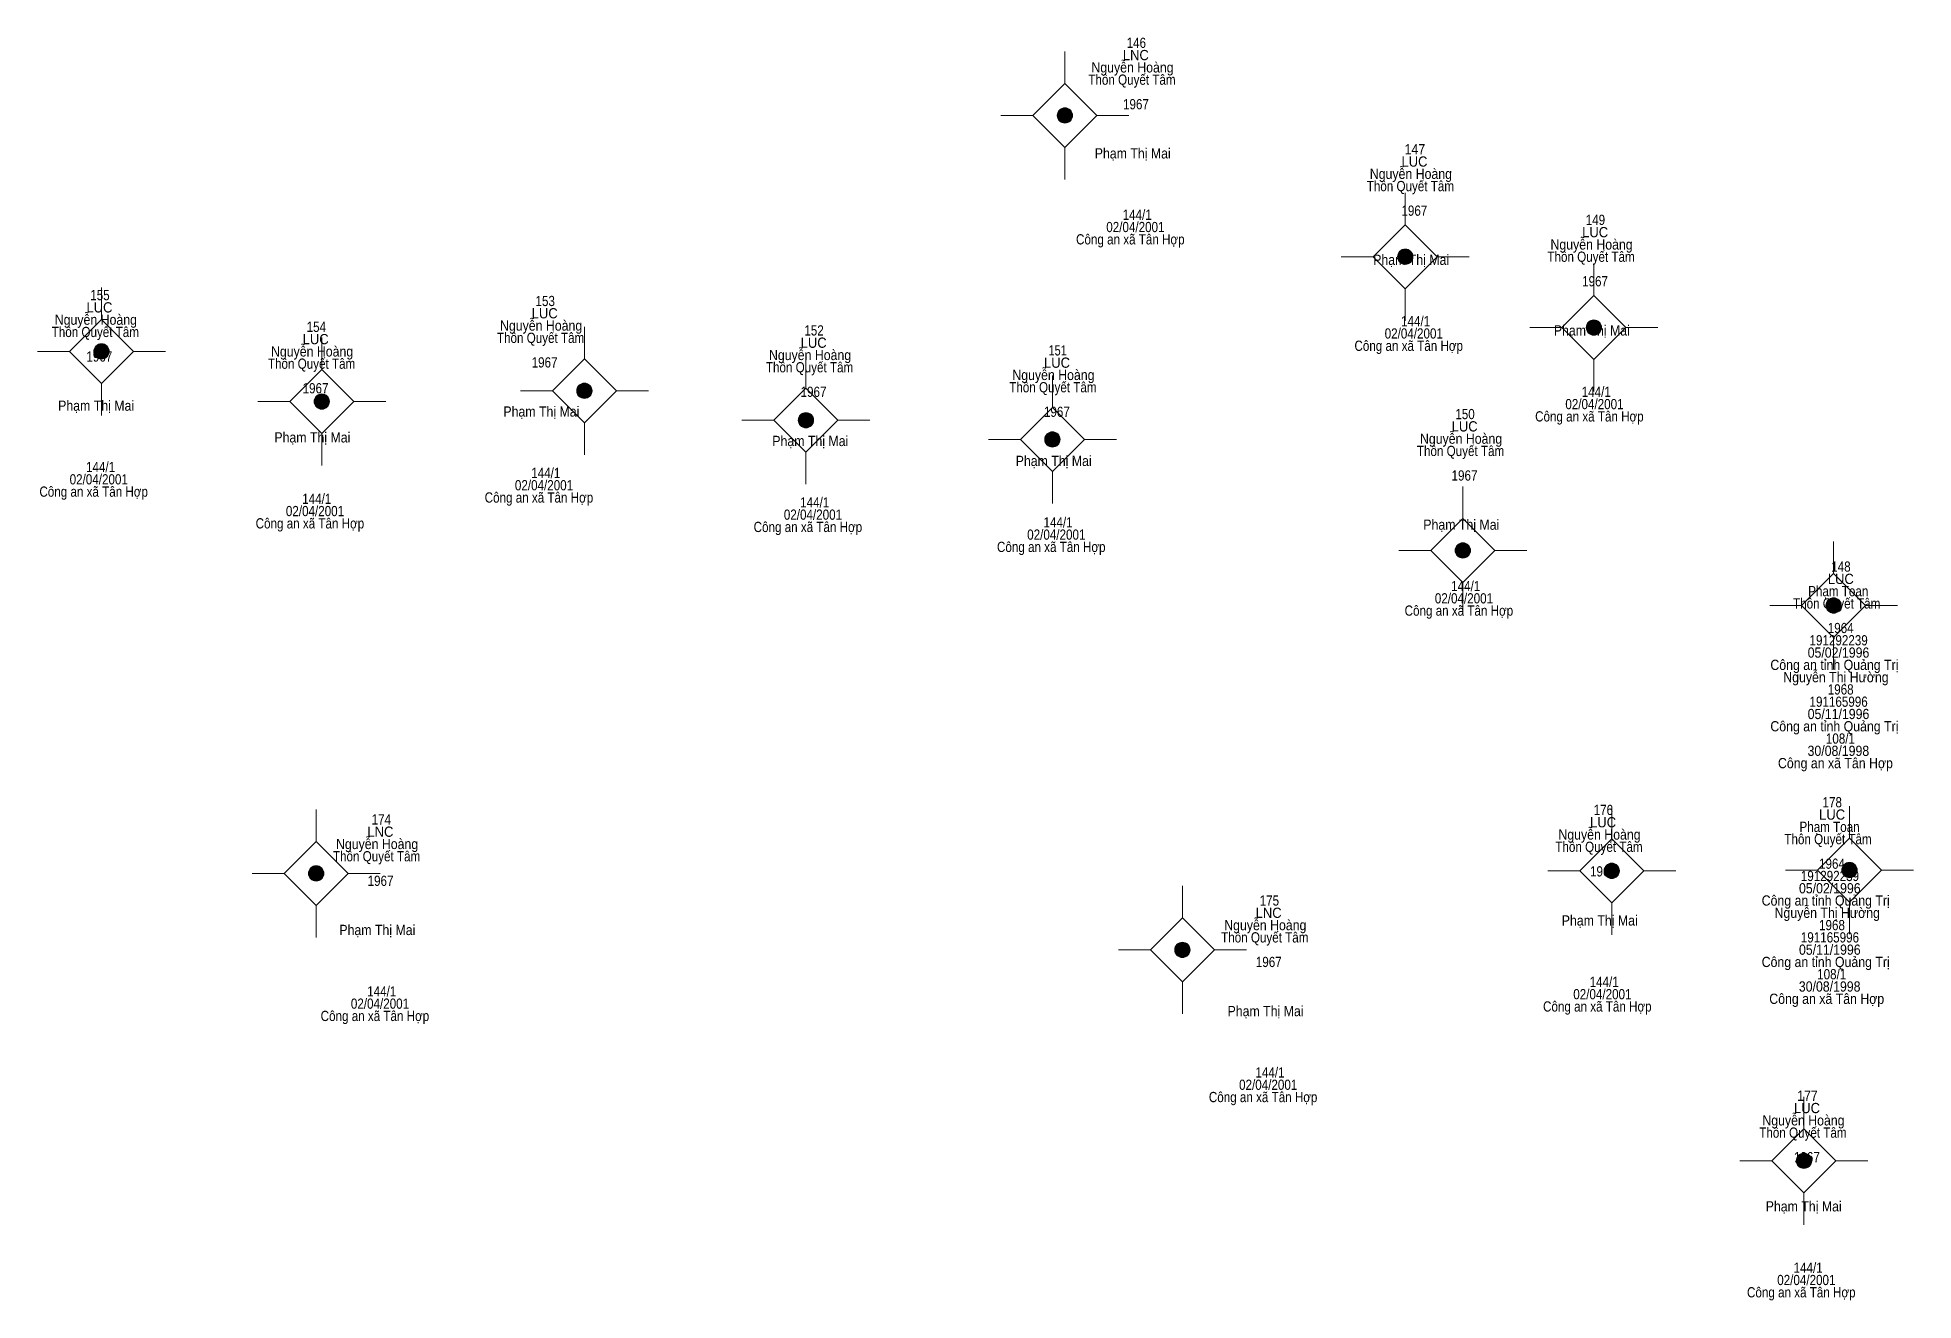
# Model space of a CAD drawing. Header units: metres. Extents: x 548452 to 551009, y 1840956 to 1844548.
# Drawn here: x 550919.2 to 550992.5, y 1841489 to 1841538.4 of the extents above; entities that cross this region are included whole.
import ezdxf
from ezdxf.enums import TextEntityAlignment as Align

# ---------------------------------------------------------------- set-up
doc = ezdxf.new("R2010")
doc.units = ezdxf.units.M
doc.header["$LTSCALE"] = 0.16
doc.layers.add('11', color=7, linetype='Continuous', lineweight=13)
doc.layers.add('15', color=7, linetype='Continuous')

msp = doc.modelspace()

# ---------------------------------------------------------------- texts
at = {"layer": '15'}
for s, width, p in [('LNC', 0.95, (550962.07, 1841537.49)), ('146', 0.85, (550962.09, 1841537.97)), ('Thôn Quyết Tâm', 0.85, (550961.92, 1841536.53)), ('Nguyễn Hoàng', 0.9, (550961.94, 1841537.01)), ('1967', 0.85, (550962.075, 1841535.57)), ('Phạm Thị Mai', 0.9, (550961.95, 1841533.65)), ('147', 0.9, (550972.975, 1841533.81)), ('Nguyễn Hoàng', 0.9, (550972.82, 1841532.85)), ('LUC', 0.95, (550972.96, 1841533.33)), ('Thôn Quyết Tâm', 0.85, (550972.8, 1841532.37)), ('1967', 0.85, (550972.955, 1841531.41)), (' 02/04/2001', 0.85, (550961.99, 1841530.77)), (' 144/1', 0.85, (550962.06, 1841531.25)), ('149', 0.85, (550980.03, 1841531.05)), (' Công an xã Tân Hợp ', 0.85, (550961.855, 1841530.29)), ('Nguyễn Hoàng', 0.9, (550979.88, 1841530.09)), ('LUC', 0.95, (550980.02, 1841530.57)), ('Phạm Thị Mai', 0.9, (550972.83, 1841529.49)), ('Thôn Quyết Tâm', 0.85, (550979.86, 1841529.61)), ('1967', 0.85, (550980.015, 1841528.65)), ('155', 0.85, (550921.59, 1841528.11)), ('153', 0.85, (550938.99, 1841527.88)), ('Nguyễn Hoàng', 0.9, (550921.43, 1841527.15)), ('LUC', 0.95, (550921.57, 1841527.63)), ('Nguyễn Hoàng', 0.9, (550938.83, 1841526.92)), ('LUC', 0.95, (550938.97, 1841527.4)), (' 144/1', 0.85, (550972.94, 1841527.09)), ('Thôn Quyết Tâm', 0.85, (550921.41, 1841526.67)), ('LUC', 0.95, (550930.02, 1841526.39)), ('154', 0.85, (550930.045, 1841526.87)), ('Thôn Quyết Tâm', 0.85, (550938.81, 1841526.44)), ('152', 0.85, (550949.495, 1841526.73)), (' 02/04/2001', 0.85, (550972.87, 1841526.61)), ('Phạm Thị Mai', 0.9, (550979.89, 1841526.73)), ('1967', 0.85, (550921.565, 1841525.71)), ('Nguyễn Hoàng', 0.9, (550929.88, 1841525.91)), ('Nguyễn Hoàng', 0.9, (550949.34, 1841525.77)), ('LUC', 0.95, (550949.48, 1841526.25)), ('151', 0.8, (550959.015, 1841525.95)), (' Công an xã Tân Hợp ', 0.85, (550972.735, 1841526.13)), ('Thôn Quyết Tâm', 0.85, (550929.86, 1841525.43)), ('1967', 0.85, (550938.965, 1841525.48)), ('Thôn Quyết Tâm', 0.85, (550949.32, 1841525.29)), ('Nguyễn Hoàng', 0.9, (550958.85, 1841524.99)), ('LUC', 0.95, (550958.99, 1841525.47)), ('1967', 0.85, (550930.015, 1841524.47)), ('1967', 0.85, (550949.475, 1841524.33)), ('Thôn Quyết Tâm', 0.85, (550958.83, 1841524.51)), (' 144/1', 0.85, (550980, 1841524.33)), ('Phạm Thị Mai', 0.9, (550921.44, 1841523.79)), ('Phạm Thị Mai', 0.9, (550938.84, 1841523.56)), ('1967', 0.85, (550958.985, 1841523.55)), ('150', 0.85, (550974.935, 1841523.46)), (' Công an xã Tân Hợp ', 0.85, (550979.795, 1841523.37)), (' 02/04/2001', 0.85, (550979.93, 1841523.85)), ('LUC', 0.95, (550974.92, 1841522.98)), ('Phạm Thị Mai', 0.9, (550929.89, 1841522.55)), ('Phạm Thị Mai', 0.9, (550949.35, 1841522.41)), ('Thôn Quyết Tâm', 0.85, (550974.76, 1841522.02)), ('Nguyễn Hoàng', 0.9, (550974.78, 1841522.5)), (' 144/1', 0.85, (550921.55, 1841521.39)), (' 144/1', 0.85, (550938.95, 1841521.16)), ('Phạm Thị Mai', 0.9, (550958.86, 1841521.63)), (' Công an xã Tân Hợp ', 0.85, (550921.345, 1841520.43)), (' 02/04/2001', 0.85, (550921.48, 1841520.91)), (' 02/04/2001', 0.85, (550938.88, 1841520.68)), ('1967', 0.85, (550974.915, 1841521.06)), (' 02/04/2001', 0.85, (550929.93, 1841519.67)), (' 144/1', 0.85, (550930, 1841520.15)), (' Công an xã Tân Hợp ', 0.85, (550938.745, 1841520.2)), (' 144/1', 0.85, (550949.46, 1841520.01)), (' Công an xã Tân Hợp ', 0.85, (550929.795, 1841519.19)), (' Công an xã Tân Hợp ', 0.85, (550949.255, 1841519.05)), (' 02/04/2001', 0.85, (550949.39, 1841519.53)), (' 144/1', 0.85, (550958.97, 1841519.23)), ('Phạm Thị Mai', 0.9, (550974.79, 1841519.14)), (' Công an xã Tân Hợp ', 0.85, (550958.765, 1841518.27)), (' 02/04/2001', 0.85, (550958.9, 1841518.75)), ('148', 0.85, (550989.625, 1841517.5)), (' 144/1', 0.85, (550974.9, 1841516.74)), ('LUC', 0.95, (550989.62, 1841517.02)), (' 02/04/2001', 0.85, (550974.83, 1841516.26)), ('Thôn Quyết Tâm', 0.85, (550989.46, 1841516.06)), ('Phạm Toan', 0.85, (550989.52, 1841516.54)), (' Công an xã Tân Hợp ', 0.85, (550974.695, 1841515.78)), ('191292239', 0.85, (550989.535, 1841514.62)), ('1964', 0.85, (550989.615, 1841515.1)), ('05/02/1996', 0.9, (550989.53, 1841514.14)), ('Công an tỉnh Quảng Trị', 0.9, (550989.37, 1841513.66)), ('Nguyễn Thị Hường', 0.9, (550989.43, 1841513.18)), ('1968', 0.85, (550989.615, 1841512.7)), ('05/11/1996', 0.9, (550989.53, 1841511.74)), ('191165996', 0.85, (550989.535, 1841512.22)), ('Công an tỉnh Quảng Trị', 0.9, (550989.37, 1841511.26)), ('30/08/1998', 0.9, (550989.525, 1841510.3)), ('108/1', 0.85, (550989.605, 1841510.78)), ('Công an xã Tân Hợp', 0.9, (550989.41, 1841509.82)), ('176', 0.85, (550980.34, 1841507.99)), ('178', 0.85, (550989.285, 1841508.29)), ('174', 0.85, (550932.585, 1841507.62)), ('LUC', 0.95, (550980.33, 1841507.51)), ('Phạm Toan', 0.85, (550989.18, 1841507.33)), ('LUC', 0.95, (550989.28, 1841507.81)), ('Nguyễn Hoàng', 0.9, (550932.42, 1841506.66)), ('LNC', 0.95, (550932.55, 1841507.14)), ('Thôn Quyết Tâm', 0.85, (550980.17, 1841506.55)), ('Nguyễn Hoàng', 0.9, (550980.19, 1841507.03)), ('Thôn Quyết Tâm', 0.85, (550989.12, 1841506.85)), ('Thôn Quyết Tâm', 0.85, (550932.4, 1841506.18)), ('1964', 0.85, (550989.275, 1841505.89)), ('1967', 0.85, (550932.555, 1841505.22)), ('1967', 0.85, (550980.325, 1841505.59)), ('191292239', 0.85, (550989.195, 1841505.41)), ('175', 0.85, (550967.29, 1841504.45)), ('Công an tỉnh Quảng Trị', 0.9, (550989.03, 1841504.45)), ('05/02/1996', 0.9, (550989.19, 1841504.93)), ('Nguyễn Hoàng', 0.9, (550967.13, 1841503.49)), ('LNC', 0.95, (550967.26, 1841503.97)), ('Phạm Thị Mai', 0.9, (550980.2, 1841503.67)), ('Nguyễn Thị Hường', 0.9, (550989.09, 1841503.97)), ('Phạm Thị Mai', 0.9, (550932.43, 1841503.3)), ('Thôn Quyết Tâm', 0.85, (550967.11, 1841503.01)), ('191165996', 0.85, (550989.195, 1841503.01)), ('1968', 0.85, (550989.275, 1841503.49)), ('Công an tỉnh Quảng Trị', 0.9, (550989.03, 1841502.05)), ('05/11/1996', 0.9, (550989.19, 1841502.53)), ('1967', 0.85, (550967.265, 1841502.05)), ('108/1', 0.85, (550989.265, 1841501.57)), (' 144/1', 0.85, (550932.54, 1841500.9)), (' 02/04/2001', 0.85, (550980.24, 1841500.79)), (' 144/1', 0.85, (550980.31, 1841501.27)), ('Công an xã Tân Hợp', 0.9, (550989.07, 1841500.61)), ('30/08/1998', 0.9, (550989.185, 1841501.09)), (' Công an xã Tân Hợp ', 0.85, (550932.335, 1841499.94)), (' 02/04/2001', 0.85, (550932.47, 1841500.42)), ('Phạm Thị Mai', 0.9, (550967.14, 1841500.13)), (' Công an xã Tân Hợp ', 0.85, (550980.105, 1841500.31)), (' 144/1', 0.85, (550967.25, 1841497.73)), (' 02/04/2001', 0.85, (550967.18, 1841497.25)), (' Công an xã Tân Hợp ', 0.85, (550967.045, 1841496.77)), ('LUC', 0.95, (550988.3, 1841496.34)), ('177', 0.9, (550988.315, 1841496.82)), ('Nguyễn Hoàng', 0.9, (550988.16, 1841495.86)), ('Thôn Quyết Tâm', 0.85, (550988.14, 1841495.38)), ('1967', 0.85, (550988.295, 1841494.42)), ('Phạm Thị Mai', 0.9, (550988.17, 1841492.5)), (' 02/04/2001', 0.85, (550988.21, 1841489.62)), (' 144/1', 0.85, (550988.28, 1841490.1)), (' Công an xã Tân Hợp ', 0.85, (550988.075, 1841489.14))]:
    msp.add_text(s, height=0.4, dxfattribs=dict(at, width=width)).set_placement(p, align=Align.CENTER)

# ---------------------------------------------------------------- hatches: boundary and pattern name
at = {"layer": '11'}
for points in [[(550959.5995, 1841535.33, 1), (550958.9995, 1841535.33, 1)], [(550972.8995, 1841529.81, 1), (550972.2995, 1841529.81, 1)], [(550980.2695, 1841527.04, 1), (550979.6695, 1841527.04, 1)], [(550921.9495, 1841526.11, 1), (550921.3495, 1841526.11, 1)], [(550940.8195, 1841524.57, 1), (550940.2195, 1841524.57, 1)], [(550930.5595, 1841524.15, 1), (550929.9595, 1841524.15, 1)], [(550949.4795, 1841523.42, 1), (550948.8795, 1841523.42, 1)], [(550959.1095, 1841522.67, 1), (550958.5095, 1841522.67, 1)], [(550975.1495, 1841518.33, 1), (550974.5495, 1841518.33, 1)], [(550989.6395, 1841516.18, 1), (550989.0395, 1841516.18, 1)], [(550930.3395, 1841505.71, 1), (550929.7395, 1841505.71, 1)], [(550980.9695, 1841505.81, 1), (550980.3695, 1841505.81, 1)], [(550990.2595, 1841505.84, 1), (550989.6595, 1841505.84, 1)], [(550964.1895, 1841502.72, 1), (550963.5895, 1841502.72, 1)], [(550988.4795, 1841494.48, 1), (550987.8795, 1841494.48, 1)]]:
    msp.add_hatch(color=256, dxfattribs=at).paths.add_polyline_path(points)

# ---------------------------------------------------------------- linework, layer by layer
for p, q in [((550959.3, 1841537.83), (550959.3, 1841536.58)), ((550958.05, 1841535.33), (550956.8, 1841535.33)), ((550961.8, 1841535.33), (550960.55, 1841535.33)), ((550959.3, 1841534.08), (550959.3, 1841532.83)), ((550972.6, 1841532.31), (550972.6, 1841531.06)), ((550971.35, 1841529.81), (550970.1, 1841529.81)), ((550975.1, 1841529.81), (550973.85, 1841529.81)), ((550979.97, 1841529.54), (550979.97, 1841528.29)), ((550921.65, 1841528.61), (550921.65, 1841527.36)), ((550972.6, 1841528.56), (550972.6, 1841527.31)), ((550940.52, 1841527.07), (550940.52, 1841525.82)), ((550978.72, 1841527.04), (550977.47, 1841527.04)), ((550982.47, 1841527.04), (550981.22, 1841527.04)), ((550920.4, 1841526.11), (550919.15, 1841526.11)), ((550924.15, 1841526.11), (550922.9, 1841526.11)), ((550930.26, 1841526.65), (550930.26, 1841525.4)), ((550949.18, 1841525.92), (550949.18, 1841524.67)), ((550979.97, 1841525.79), (550979.97, 1841524.54)), ((550921.65, 1841524.86), (550921.65, 1841523.61)), ((550939.27, 1841524.57), (550938.02, 1841524.57)), ((550943.02, 1841524.57), (550941.77, 1841524.57)), ((550958.81, 1841525.17), (550958.81, 1841523.92)), ((550929.01, 1841524.15), (550927.76, 1841524.15)), ((550932.76, 1841524.15), (550931.51, 1841524.15)), ((550940.52, 1841523.32), (550940.52, 1841522.07)), ((550947.93, 1841523.42), (550946.68, 1841523.42)), ((550951.68, 1841523.42), (550950.43, 1841523.42)), ((550930.26, 1841522.9), (550930.26, 1841521.65)), ((550957.56, 1841522.67), (550956.31, 1841522.67)), ((550961.31, 1841522.67), (550960.06, 1841522.67)), ((550949.18, 1841522.17), (550949.18, 1841520.92)), ((550958.81, 1841521.42), (550958.81, 1841520.17)), ((550974.85, 1841520.83), (550974.85, 1841519.58)), ((550989.34, 1841518.68), (550989.34, 1841517.43)), ((550973.6, 1841518.33), (550972.35, 1841518.33)), ((550977.35, 1841518.33), (550976.1, 1841518.33)), ((550974.85, 1841517.08), (550974.85, 1841515.83)), ((550988.09, 1841516.18), (550986.84, 1841516.18)), ((550991.84, 1841516.18), (550990.59, 1841516.18)), ((550989.34, 1841514.93), (550989.34, 1841513.68)), ((550930.04, 1841508.21), (550930.04, 1841506.96)), ((550980.67, 1841508.31), (550980.67, 1841507.06)), ((550989.96, 1841508.34), (550989.96, 1841507.09)), ((550928.79, 1841505.71), (550927.54, 1841505.71)), ((550932.54, 1841505.71), (550931.29, 1841505.71)), ((550979.42, 1841505.81), (550978.17, 1841505.81)), ((550983.17, 1841505.81), (550981.92, 1841505.81)), ((550988.71, 1841505.84), (550987.46, 1841505.84)), ((550992.46, 1841505.84), (550991.21, 1841505.84)), ((550963.89, 1841505.22), (550963.89, 1841503.97)), ((550930.04, 1841504.46), (550930.04, 1841503.21)), ((550980.67, 1841504.56), (550980.67, 1841503.31)), ((550989.96, 1841504.59), (550989.96, 1841503.34)), ((550962.64, 1841502.72), (550961.39, 1841502.72)), ((550966.39, 1841502.72), (550965.14, 1841502.72)), ((550963.89, 1841501.47), (550963.89, 1841500.22)), ((550988.18, 1841496.98), (550988.18, 1841495.73)), ((550986.93, 1841494.48), (550985.68, 1841494.48)), ((550990.68, 1841494.48), (550989.43, 1841494.48)), ((550988.18, 1841493.23), (550988.18, 1841491.98))]:
    msp.add_line(p, q, dxfattribs=at)
for points in [[(550959.3, 1841536.58), (550958.05, 1841535.33), (550959.3, 1841534.08), (550960.55, 1841535.33)], [(550972.6, 1841531.06), (550971.35, 1841529.81), (550972.6, 1841528.56), (550973.85, 1841529.81)], [(550979.97, 1841528.29), (550978.72, 1841527.04), (550979.97, 1841525.79), (550981.22, 1841527.04)], [(550921.65, 1841527.36), (550920.4, 1841526.11), (550921.65, 1841524.86), (550922.9, 1841526.11)], [(550930.26, 1841525.4), (550929.01, 1841524.15), (550930.26, 1841522.9), (550931.51, 1841524.15)], [(550940.52, 1841525.82), (550939.27, 1841524.57), (550940.52, 1841523.32), (550941.77, 1841524.57)], [(550949.18, 1841524.67), (550947.93, 1841523.42), (550949.18, 1841522.17), (550950.43, 1841523.42)], [(550958.81, 1841523.92), (550957.56, 1841522.67), (550958.81, 1841521.42), (550960.06, 1841522.67)], [(550974.85, 1841519.58), (550973.6, 1841518.33), (550974.85, 1841517.08), (550976.1, 1841518.33)], [(550989.34, 1841517.43), (550988.09, 1841516.18), (550989.34, 1841514.93), (550990.59, 1841516.18)], [(550930.04, 1841506.96), (550928.79, 1841505.71), (550930.04, 1841504.46), (550931.29, 1841505.71)], [(550980.67, 1841507.06), (550979.42, 1841505.81), (550980.67, 1841504.56), (550981.92, 1841505.81)], [(550989.96, 1841507.09), (550988.71, 1841505.84), (550989.96, 1841504.59), (550991.21, 1841505.84)], [(550963.89, 1841503.97), (550962.64, 1841502.72), (550963.89, 1841501.47), (550965.14, 1841502.72)], [(550988.18, 1841495.73), (550986.93, 1841494.48), (550988.18, 1841493.23), (550989.43, 1841494.48)]]:
    msp.add_lwpolyline(points, close=True, dxfattribs=at)
for centre in [(550959.2995, 1841535.33), (550972.5995, 1841529.81), (550979.9695, 1841527.04), (550921.6495, 1841526.11), (550940.5195, 1841524.57), (550930.2595, 1841524.15), (550949.1795, 1841523.42), (550958.8095, 1841522.67), (550974.8495, 1841518.33), (550989.3395, 1841516.18), (550930.0395, 1841505.71), (550980.6695, 1841505.81), (550989.9595, 1841505.84), (550963.8895, 1841502.72), (550988.1795, 1841494.48)]:
    msp.add_circle(centre, 0.3, dxfattribs=at)

msp.set_redraw_order([(e.dxf.handle, doc.entitydb.next_handle()) for e in msp.query("TEXT MTEXT ATTDEF DIMENSION ARC_DIMENSION")])  # texts and dimensions are drawn at this point

doc.saveas('drawing.dxf')
